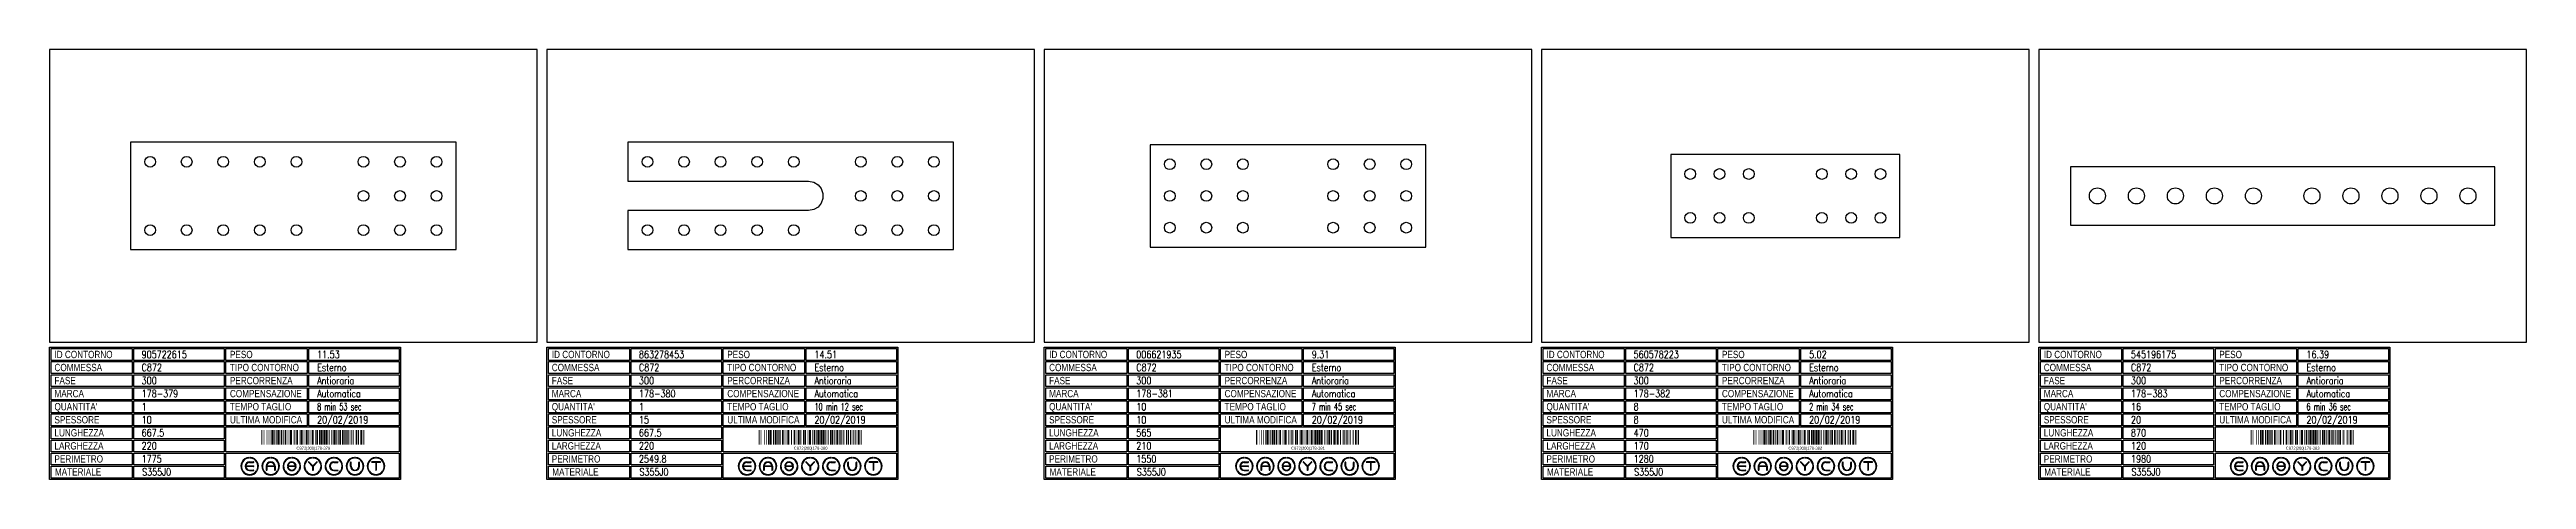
# Model space of a CAD drawing. Header units: millimetres. Extents: x 10000 to 55964, y 10000 to 31380.
# Drawn here: x 10000 to 15080, y 14163 to 15044 of the extents above; entities that cross this region are included whole.
import ezdxf
from ezdxf.enums import TextEntityAlignment as Align

# ---------------------------------------------------------------- set-up
doc = ezdxf.new("R2010")
doc.units = ezdxf.units.MM
doc.styles.add('EasyCutStyle', font='romans.shx', dxfattribs={"width": 0.8})
doc.styles.add('EasyCutStyle1', font='arial.ttf', dxfattribs={"width": 0.8})
doc.styles.get("Standard").update_dxf_attribs({"font": 'arial.ttf'})

# ---------------------------------------------------------------- blocks, each defined once
blk = doc.blocks.new('BlockShape01')
at = {"color": 253}
blk.add_lwpolyline([(0, 0), (720, 0), (720, -271), (0, -271)], close=True, dxfattribs=at)
at = {"color": 2}
for points in [[(3, -2.9), (169.3, -2.9), (169.3, -27.3), (3, -27.3)], [(3, -2.9), (169.3, -2.9), (169.3, -27.3), (3, -27.3)], [(3, -29.6), (169.3, -29.6), (169.3, -54), (3, -54)], [(361.9, -2.9), (528.3, -2.9), (528.3, -27.3), (361.9, -27.3)], [(361.9, -29.6), (528.3, -29.6), (528.3, -54), (361.9, -54)], [(3, -56.4), (169.3, -56.4), (169.3, -80.8), (3, -80.8)], [(3, -83.1), (169.3, -83.1), (169.3, -107.6), (3, -107.6)], [(361.9, -56.4), (528.3, -56.4), (528.3, -80.8), (361.9, -80.8)], [(361.9, -83.1), (528.3, -83.1), (528.3, -107.6), (361.9, -107.6)], [(3, -109.9), (169.3, -109.9), (169.3, -134.3), (3, -134.3)], [(3, -136.7), (169.3, -136.7), (169.3, -161.1), (3, -161.1)], [(361.9, -109.9), (528.3, -109.9), (528.3, -134.3), (361.9, -134.3)], [(361.9, -136.7), (528.3, -136.7), (528.3, -161.1), (361.9, -161.1)], [(3, -163.4), (169.3, -163.4), (169.3, -187.9), (3, -187.9)], [(3, -190.2), (169.3, -190.2), (169.3, -214.6), (3, -214.6)], [(3, -217), (169.3, -217), (169.3, -241.4), (3, -241.4)], [(3, -243.7), (169.3, -243.7), (169.3, -268.1), (3, -268.1)]]:
    blk.add_lwpolyline(points, close=True, dxfattribs=at)
at = {"color": 1}
for points in [[(172.7, -2.9), (358.1, -2.9), (358.1, -27.3), (172.7, -27.3)], [(172.7, -29.6), (358.1, -29.6), (358.1, -54), (172.7, -54)], [(531.6, -2.9), (717, -2.9), (717, -27.3), (531.6, -27.3)], [(531.6, -29.6), (717, -29.6), (717, -54), (531.6, -54)], [(172.7, -56.4), (358.1, -56.4), (358.1, -80.8), (172.7, -80.8)], [(172.7, -83.1), (358.1, -83.1), (358.1, -107.6), (172.7, -107.6)], [(531.6, -56.4), (717, -56.4), (717, -80.8), (531.6, -80.8)], [(531.6, -83.1), (717, -83.1), (717, -107.6), (531.6, -107.6)], [(172.7, -109.9), (358.1, -109.9), (358.1, -134.3), (172.7, -134.3)], [(172.7, -136.7), (358.1, -136.7), (358.1, -161.1), (172.7, -161.1)], [(531.6, -109.9), (717, -109.9), (717, -134.3), (531.6, -134.3)], [(531.6, -136.7), (717, -136.7), (717, -161.1), (531.6, -161.1)], [(172.7, -163.4), (358.1, -163.4), (358.1, -187.9), (172.7, -187.9)], [(172.7, -190.2), (358.1, -190.2), (358.1, -214.6), (172.7, -214.6)], [(361.9, -163.4), (717, -163.4), (717, -214.6), (361.9, -214.6)], [(172.7, -217), (358.1, -217), (358.1, -241.4), (172.7, -241.4)], [(172.7, -243.7), (358.1, -243.7), (358.1, -268.1), (172.7, -268.1)], [(361.9, -217), (717, -217), (717, -268.1), (361.9, -268.1)]]:
    blk.add_lwpolyline(points, close=True, dxfattribs=at)
at = {"color": 161, "style": 'EasyCutStyle1', "width": 0.8}
for s, p in [('COMMESSA', (10.1, -49.1)), ('ID CONTORNO', (10.1, -22.4)), ('TIPO CONTORNO', (370, -49.1)), ('PESO', (370, -22.4)), ('FASE', (10.1, -75.9)), ('MARCA', (10.1, -102.6)), ('COMPENSAZIONE', (370, -102.6)), ('PERCORRENZA', (370, -75.9)), ("QUANTITA'", (10.1, -129.4)), ('SPESSORE', (10.1, -156.2)), ('TEMPO TAGLIO', (370, -129.4)), ('ULTIMA MODIFICA', (370, -156.2)), ('LUNGHEZZA', (10.1, -182.9)), ('LARGHEZZA', (10.1, -209.7)), ('PERIMETRO', (10.1, -236.5)), ('MATERIALE', (11, -263.2))]:
    blk.add_text(s, height=15, dxfattribs=at).set_placement(p)
at = {"style": 'EasyCutStyle'}
for tag, p, width in [('ORDERSHAPE', (188.9, -49.1), 0.8), ('IDSHAPE', (188.9, -22.4), 0.8), ('TYPESHAPE', (548.8, -49.1), 0.8), ('WEIGTHSHAPE', (548.8, -22.4), 0.8), ('PHASESHAPE', (188.9, -75.9), 0.8), ('MKSHAPE', (188.9, -102.6), 0.8), ('JOUSHAPE', (548.8, -75.9), 0.8), ('COMPSHAPE', (548.8, -102.6), 0.8), ('TKSHAPE', (188.9, -156.2), 0.8), ('QTASHAPE', (188.9, -129.4), 0.8), ('TIMECUTSHAPE', (548.8, -129.4), 0.65), ('LASTMODIFYSHAPE', (548.8, -156.2), 0.8), ('LENGTHSHAPE', (188.9, -182.9), 0.8), ('HEIGHTSHAPE', (188.9, -209.7), 0.8), ('PERIMETERSHAPE', (188.9, -236.5), 0.8), ('MATSHAPE', (189.8, -263.2), 0.8)]:
    blk.add_attdef(tag, p, '', height=15, dxfattribs=dict(at, width=width))
blk = doc.blocks.new('Logo')
for color, points in [(140, [(-144.9, -7.2, -1), (-145.9, -7.6, -0.520567), (-131.2, 17.9, -1), (-131.1, 16.9, 0.520567)]), (256, [(-121.7, 0.5), (-137.5, 0.5, -0.394366), (-129.6, 7.9), (-121.7, 7.9, 1), (-121.7, 9), (-129.6, 9, 1), (-129.6, -9), (-121.7, -9, 1), (-121.7, -7.9), (-129.6, -7.9, -0.394366), (-137.5, -0.5), (-121.7, -0.5, 1)]), (140, [(-114.3, -7.2, 1), (-113.3, -7.6, 0.520567), (-128, 17.9, 0.916853), (-128.2, 16.9, 0.043377), (-128.1, 16.9, -0.520567)]), (140, [(-101.7, -7.2, -1), (-102.7, -7.6, -0.520567), (-88, 17.9, -1), (-87.9, 16.9, 0.520567)]), (140, [(-71.1, -7.2, 1), (-70.1, -7.6, 0.520567), (-84.8, 17.9, 1), (-84.9, 16.9, -0.520567)]), (140, [(-58.5, -7.2, -1), (-59.5, -7.6, -0.520567), (-44.8, 17.9, -1), (-44.7, 16.9, 0.520567)]), (256, [(-36.6, -0.5, -0.486114), (-35.5, -1.9, -0.776377), (-50.9, -2, 1), (-51.9, -2.3, 0.776377), (-34.5, -2.1, 0.486114), (-36.6, 0.5), (-49.8, 0.5, -0.486114), (-50.9, 1.9, -0.776377), (-35.5, 2, 1), (-34.5, 2.3, 0.776377), (-51.9, 2.1, 0.486114), (-49.8, -0.5)]), (140, [(-27.9, -7.2, 1), (-26.9, -7.6, 0.520567), (-41.6, 17.9, 1), (-41.7, 16.9, -0.520567)]), (140, [(-15.3, -7.2, -1), (-16.3, -7.6, -0.520567), (-1.6, 17.9, -1), (-1.5, 16.9, 0.520567)]), (256, [(0, 0.8), (-8.1, 8.8, 1), (-8.8, 8.1), (-0.5, -0.2), (-0.5, -7.9, 1), (0.5, -7.9), (0.5, -0.2), (8.8, 8.1, 1), (8.1, 8.8)]), (140, [(15.3, -7.2, 1), (16.3, -7.6, 0.520567), (1.6, 17.9, 1), (1.5, 16.9, -0.520567)]), (140, [(27.9, -7.2, -1), (26.9, -7.6, -0.520567), (41.6, 17.9, -1), (41.7, 16.9, 0.520567)]), (256, [(43.2, -9), (51.1, -9, 1), (51.1, -7.9), (43.2, -7.9, -1), (43.2, 7.9), (51.1, 7.9, 1), (51.1, 9), (43.2, 9, 1)]), (140, [(58.5, -7.2, 1), (59.5, -7.6, 0.520567), (44.8, 17.9, 1), (44.7, 16.9, -0.520567)]), (140, [(71.1, -7.2, -1), (70.1, -7.6, -0.520567), (84.8, 17.9, -1), (84.9, 16.9, 0.520567)]), (256, [(78.5, 0), (78.5, 7.9, 1), (77.4, 7.9), (77.4, 0, 1), (95.4, 0), (95.4, 7.9, 1), (94.3, 7.9), (94.3, 0, -1)]), (140, [(101.7, -7.2, 1), (102.7, -7.6, 0.520567), (88, 17.9, 1), (87.9, 16.9, -0.520567)]), (140, [(114.3, -7.2, -1), (113.3, -7.6, -0.520567), (128, 17.9, -1), (128.1, 16.9, 0.520567)]), (256, [(121.1, 9, 1), (121.1, 7.9), (129.1, 7.9), (129.1, -7.9, 1), (130.1, -7.9), (130.1, 7.9), (138.1, 7.9, 1), (138.1, 9)]), (140, [(144.9, -7.2, 1), (145.9, -7.6, 0.520567), (131.2, 17.9, 1), (131.1, 16.9, -0.520567)]), (140, [(-114.9, -10.3, 1), (-115.7, -9.7, -0.520567), (-143.5, -9.7, 1), (-144.3, -10.3, 0.520567)]), (140, [(-71.7, -10.3, 1), (-72.5, -9.7, -0.520567), (-100.3, -9.7, 1), (-101.1, -10.3, 0.520567)]), (140, [(-28.5, -10.3, 1), (-29.3, -9.7, -0.520567), (-57.1, -9.7, 1), (-57.9, -10.3, 0.520567)]), (140, [(14.7, -10.3, 1), (13.9, -9.7, -0.520567), (-13.9, -9.7, 1), (-14.7, -10.3, 0.520567)]), (140, [(57.9, -10.3, 1), (57.1, -9.7, -0.520567), (29.3, -9.7, 1), (28.5, -10.3, 0.520567)]), (140, [(101.1, -10.3, 1), (100.3, -9.7, -0.520567), (72.5, -9.7, 1), (71.7, -10.3, 0.520567)]), (140, [(144.3, -10.3, 1), (143.5, -9.7, -0.520567), (115.7, -9.7, 1), (114.9, -10.3, 0.520567)])]:
    blk.add_hatch(color=color).paths.add_polyline_path(points)
h = blk.add_hatch(color=256)
h.paths.add_polyline_path([(-78.5, -0.5), (-78.5, -7.9, 1), (-77.4, -7.9), (-77.4, 0, 1), (-95.4, 0), (-95.4, -7.9, 1), (-94.3, -7.9), (-94.3, -0.5)])
h.paths.add_polyline_path([(-94.3, 0.5, -0.933992), (-78.5, 0.5)], flags=16)
for p, q in [((-121.7, 0.5), (-137.5, 0.5)), ((-129.6, 9), (-121.7, 9)), ((-129.6, 7.9), (-121.7, 7.9)), ((-95.4, 0), (-95.4, -7.9)), ((-78.5, 0.5), (-94.3, 0.5)), ((-77.4, 0), (-77.4, -7.9)), ((-36.6, 0.5), (-49.8, 0.5)), ((-0.5, -0.2), (-8.8, 8.1)), ((0, 0.8), (-8.1, 8.8)), ((0, 0.8), (8.1, 8.8)), ((0.5, -0.2), (8.8, 8.1)), ((43.2, 9), (51.1, 9)), ((43.2, 7.9), (51.1, 7.9)), ((77.4, 0), (77.4, 7.9)), ((78.5, 0), (78.5, 7.9)), ((94.3, 0), (94.3, 7.9)), ((95.4, 0), (95.4, 7.9)), ((138.1, 9), (121.1, 9)), ((129.1, 7.9), (121.1, 7.9)), ((129.1, 7.9), (129.1, -7.9)), ((130.1, 7.9), (130.1, -7.9)), ((138.1, 7.9), (130.1, 7.9)), ((-121.7, -0.5), (-137.5, -0.5)), ((-129.6, -7.9), (-121.7, -7.9)), ((-129.6, -9), (-121.7, -9)), ((-94.3, -0.5), (-94.3, -7.9)), ((-78.5, -0.5), (-94.3, -0.5)), ((-78.5, -0.5), (-78.5, -7.9)), ((-36.6, -0.5), (-49.8, -0.5)), ((-0.5, -0.2), (-0.5, -7.9)), ((0.5, -0.2), (0.5, -7.9)), ((43.2, -7.9), (51.1, -7.9)), ((43.2, -9), (51.1, -9))]:
    blk.add_line(p, q)
at = {"color": 140}
for centre, radius, start, end in [((-129.6, 0), 18, 95, 205), ((-129.6, 0), 16.9, 95, 205), ((-131.1, 17.4), 0.54, 275, 95), ((-128.1, 17.4), 0.54, 85, 265), ((-129.6, 0), 16.9, 335, 85), ((-129.6, 0), 18, 335, 85), ((-86.4, 0), 18, 95, 205), ((-86.4, 0), 16.9, 95, 205), ((-87.9, 17.4), 0.54, 275, 95), ((-84.9, 17.4), 0.54, 85, 265), ((-86.4, 0), 16.9, 335, 85), ((-86.4, 0), 18, 335, 85), ((-43.2, 0), 18, 95, 205), ((-43.2, 0), 16.9, 95, 205), ((-44.7, 17.4), 0.54, 275, 95), ((-41.7, 17.4), 0.54, 85, 265), ((-43.2, 0), 16.9, 335, 85), ((-43.2, 0), 18, 335, 85), ((0, 0), 18, 95, 205), ((0, 0), 16.9, 95, 205), ((-1.5, 17.4), 0.54, 275, 95), ((1.5, 17.4), 0.54, 85, 265), ((0, 0), 16.9, 335, 85), ((0, 0), 18, 335, 85), ((43.2, 0), 18, 95, 205), ((43.2, 0), 16.9, 95, 205), ((41.7, 17.4), 0.54, 275, 95), ((44.7, 17.4), 0.54, 85, 265), ((43.2, 0), 16.9, 335, 85), ((43.2, 0), 18, 335, 85), ((86.4, 0), 18, 95, 205), ((86.4, 0), 16.9, 95, 205), ((84.9, 17.4), 0.54, 275, 95), ((87.9, 17.4), 0.54, 85, 265), ((86.4, 0), 16.9, 335, 85), ((86.4, 0), 18, 335, 85), ((129.6, 0), 18, 95, 205), ((129.6, 0), 16.9, 95, 205), ((128.1, 17.4), 0.54, 275, 95), ((131.1, 17.4), 0.54, 85, 265), ((129.6, 0), 16.9, 335, 85), ((129.6, 0), 18, 335, 85), ((-145.4, -7.4), 0.54, 205, 25), ((-143.9, -10), 0.54, 35, 215), ((-129.6, 0), 18, 215, 325), ((-129.6, 0), 16.9, 215, 325), ((-115.3, -10), 0.54, 325, 145), ((-113.8, -7.4), 0.54, 155, 335), ((-102.2, -7.4), 0.54, 205, 25), ((-100.7, -10), 0.54, 35, 215), ((-86.4, 0), 18, 215, 325), ((-86.4, 0), 16.9, 215, 325), ((-72.1, -10), 0.54, 325, 145), ((-70.6, -7.4), 0.54, 155, 335), ((-59, -7.4), 0.54, 205, 25), ((-57.5, -10), 0.54, 35, 215), ((-43.2, 0), 18, 215, 325), ((-43.2, 0), 16.9, 215, 325), ((-28.9, -10), 0.54, 325, 145), ((-27.4, -7.4), 0.54, 155, 335), ((-15.8, -7.4), 0.54, 205, 25), ((-14.3, -10), 0.54, 35, 215), ((0, 0), 18, 215, 325), ((0, 0), 16.9, 215, 325), ((14.3, -10), 0.54, 325, 145), ((15.8, -7.4), 0.54, 155, 335), ((27.4, -7.4), 0.54, 205, 25), ((28.9, -10), 0.54, 35, 215), ((43.2, 0), 18, 215, 325), ((43.2, 0), 16.9, 215, 325), ((57.5, -10), 0.54, 325, 145), ((59, -7.4), 0.54, 155, 335), ((70.6, -7.4), 0.54, 205, 25), ((72.1, -10), 0.54, 35, 215), ((86.4, 0), 18, 215, 325), ((86.4, 0), 16.9, 215, 325), ((100.7, -10), 0.54, 325, 145), ((102.2, -7.4), 0.54, 155, 335), ((113.8, -7.4), 0.54, 205, 25), ((115.3, -10), 0.54, 35, 215), ((129.6, 0), 18, 215, 325), ((129.6, 0), 16.9, 215, 325), ((143.9, -10), 0.54, 325, 145), ((145.4, -7.4), 0.54, 155, 335)]:
    blk.add_arc(centre, radius, start, end, dxfattribs=at)
for centre, radius, start, end in [((-129.6, 0), 9, 90, 270), ((-129.6, 0), 7.92, 90, 176.0904), ((-121.7, 8.5), 0.54, 270, 90), ((-121.7, 0), 0.54, 270, 90), ((-86.4, 0), 9, 0, 180), ((-86.4, 0), 7.92, 3.9096, 176.0904), ((-49.8, 1.6), 2.16, 166.2998, 270), ((-43.2, 0), 9, 15, 166.2998), ((-43.2, 0), 7.92, 15, 166.2998), ((-49.8, 1.6), 1.08, 166.2998, 270), ((-36.6, -1.6), 2.16, 346.2998, 90), ((-35, 2.2), 0.54, 195, 15), ((-8.5, 8.5), 0.54, 45, 225), ((8.5, 8.5), 0.54, 315, 135), ((43.2, 0), 9, 90, 270), ((43.2, 0), 7.92, 90, 270), ((51.1, 8.5), 0.54, 270, 90), ((77.9, 7.9), 0.54, 0, 180), ((86.4, 0), 9, 180, 0), ((86.4, 0), 7.92, 180, 0), ((94.9, 7.9), 0.54, 0, 180), ((121.1, 8.5), 0.54, 90, 270), ((138.1, 8.5), 0.54, 270, 90), ((-129.6, 0), 7.92, 183.9096, 270), ((-121.7, -8.5), 0.54, 270, 90), ((-94.9, -7.9), 0.54, 180, 0), ((-77.9, -7.9), 0.54, 180, 0), ((-51.4, -2.2), 0.54, 15, 195), ((-43.2, 0), 9, 195, 346.2998), ((-43.2, 0), 7.92, 195, 346.2998), ((-36.6, -1.6), 1.08, 346.2998, 90), ((0, -7.9), 0.54, 180, 0), ((51.1, -8.5), 0.54, 270, 90), ((129.6, -7.9), 0.54, 180, 0)]:
    blk.add_arc(centre, radius, start, end)
blk = doc.blocks.new('905722615_128', base_point=(373.75, -410))
at = {"linetype": 'Continuous'}
for points, const_width in [([(374.75, -410), (374.75, -380)], 2), ([(377.25, -410), (377.25, -380)], 1), ([(380.25, -410), (380.25, -380)], 1), ([(385.25, -410), (385.25, -380)], 1), ([(389.25, -410), (389.25, -380)], 1), ([(393.75, -410), (393.75, -380)], 2), ([(397.25, -410), (397.25, -380)], 3), ([(400.25, -410), (400.25, -380)], 1), ([(403.75, -410), (403.75, -380)], 2), ([(408.25, -410), (408.25, -380)], 3), ([(411.75, -410), (411.75, -380)], 2), ([(415.25, -410), (415.25, -380)], 3), ([(418.75, -410), (418.75, -380)], 2), ([(423.25, -410), (423.25, -380)], 3), ([(427.25, -410), (427.25, -380)], 1), ([(429.25, -410), (429.25, -380)], 1), ([(431.25, -410), (431.25, -380)], 1), ([(434.75, -410), (434.75, -380)], 4), ([(440.75, -410), (440.75, -380)], 2), ([(444.25, -410), (444.25, -380)], 1), ([(447.25, -410), (447.25, -380)], 3), ([(451.25, -410), (451.25, -380)], 1), ([(455.25, -410), (455.25, -380)], 3), ([(458.75, -410), (458.75, -380)], 2), ([(462.25, -410), (462.25, -380)], 1), ([(466.25, -410), (466.25, -380)], 3), ([(469.75, -410), (469.75, -380)], 2), ([(473.25, -410), (473.25, -380)], 1), ([(475.25, -410), (475.25, -380)], 1), ([(478.75, -410), (478.75, -380)], 4), ([(484.25, -410), (484.25, -380)], 1), ([(488.25, -410), (488.25, -380)], 3), ([(492.75, -410), (492.75, -380)], 2), ([(496.25, -410), (496.25, -380)], 3), ([(499.75, -410), (499.75, -380)], 2), ([(503.25, -410), (503.25, -380)], 3), ([(507.25, -410), (507.25, -380)], 3), ([(510.25, -410), (510.25, -380)], 1), ([(513.75, -410), (513.75, -380)], 2), ([(517.25, -410), (517.25, -380)], 1), ([(520.75, -410), (520.75, -380)], 2), ([(524.25, -410), (524.25, -380)], 3), ([(528.75, -410), (528.75, -380)], 2), ([(532.25, -410), (532.25, -380)], 1), ([(535.25, -410), (535.25, -380)], 3), ([(540.25, -410), (540.25, -380)], 3), ([(543.75, -410), (543.75, -380)], 2), ([(547.25, -410), (547.25, -380)], 3), ([(551.25, -410), (551.25, -380)], 3), ([(555.25, -410), (555.25, -380)], 1), ([(557.75, -410), (557.75, -380)], 2), ([(561.75, -410), (561.75, -380)], 2), ([(566.25, -410), (566.25, -380)], 1), ([(569.25, -410), (569.25, -380)], 3), ([(572.75, -410), (572.75, -380)], 2), ([(578.25, -410), (578.25, -380)], 3), ([(581.25, -410), (581.25, -380)], 1), ([(583.75, -410), (583.75, -380)], 2)]:
    blk.add_lwpolyline(points, dxfattribs=dict(at, const_width=const_width))
blk.add_text('C872|300|178-379', height=6).set_placement((480.25, -420.5), align=Align.CENTER)
blk = doc.blocks.new('863278453_128', base_point=(373.75, -410))
at = {"linetype": 'Continuous'}
for points, const_width in [([(374.75, -410), (374.75, -380)], 2), ([(377.25, -410), (377.25, -380)], 1), ([(380.25, -410), (380.25, -380)], 1), ([(385.25, -410), (385.25, -380)], 1), ([(389.25, -410), (389.25, -380)], 1), ([(393.75, -410), (393.75, -380)], 2), ([(397.25, -410), (397.25, -380)], 3), ([(400.25, -410), (400.25, -380)], 1), ([(403.75, -410), (403.75, -380)], 2), ([(408.25, -410), (408.25, -380)], 3), ([(411.75, -410), (411.75, -380)], 2), ([(415.25, -410), (415.25, -380)], 3), ([(418.75, -410), (418.75, -380)], 2), ([(423.25, -410), (423.25, -380)], 3), ([(427.25, -410), (427.25, -380)], 1), ([(429.25, -410), (429.25, -380)], 1), ([(431.25, -410), (431.25, -380)], 1), ([(434.75, -410), (434.75, -380)], 4), ([(440.75, -410), (440.75, -380)], 2), ([(444.25, -410), (444.25, -380)], 1), ([(447.25, -410), (447.25, -380)], 3), ([(451.25, -410), (451.25, -380)], 1), ([(455.25, -410), (455.25, -380)], 3), ([(458.75, -410), (458.75, -380)], 2), ([(462.25, -410), (462.25, -380)], 1), ([(466.25, -410), (466.25, -380)], 3), ([(469.75, -410), (469.75, -380)], 2), ([(473.25, -410), (473.25, -380)], 1), ([(475.25, -410), (475.25, -380)], 1), ([(478.75, -410), (478.75, -380)], 4), ([(484.25, -410), (484.25, -380)], 1), ([(488.25, -410), (488.25, -380)], 3), ([(492.75, -410), (492.75, -380)], 2), ([(496.25, -410), (496.25, -380)], 3), ([(499.75, -410), (499.75, -380)], 2), ([(503.25, -410), (503.25, -380)], 3), ([(507.25, -410), (507.25, -380)], 3), ([(510.25, -410), (510.25, -380)], 1), ([(513.75, -410), (513.75, -380)], 2), ([(517.25, -410), (517.25, -380)], 1), ([(520.75, -410), (520.75, -380)], 2), ([(524.25, -410), (524.25, -380)], 3), ([(528.75, -410), (528.75, -380)], 2), ([(532.25, -410), (532.25, -380)], 1), ([(535.25, -410), (535.25, -380)], 3), ([(540.25, -410), (540.25, -380)], 3), ([(543.25, -410), (543.25, -380)], 1), ([(546.75, -410), (546.75, -380)], 2), ([(550.25, -410), (550.25, -380)], 1), ([(554.25, -410), (554.25, -380)], 3), ([(557.75, -410), (557.75, -380)], 2), ([(562.25, -410), (562.25, -380)], 3), ([(565.25, -410), (565.25, -380)], 1), ([(568.75, -410), (568.75, -380)], 2), ([(572.75, -410), (572.75, -380)], 2), ([(578.25, -410), (578.25, -380)], 3), ([(581.25, -410), (581.25, -380)], 1), ([(583.75, -410), (583.75, -380)], 2)]:
    blk.add_lwpolyline(points, dxfattribs=dict(at, const_width=const_width))
blk.add_text('C872|300|178-380', height=6).set_placement((480.25, -420.5), align=Align.CENTER)
blk = doc.blocks.new('006621935_128', base_point=(322.5, -415))
at = {"linetype": 'Continuous'}
for points, const_width in [([(323.5, -415), (323.5, -385)], 2), ([(326, -415), (326, -385)], 1), ([(329, -415), (329, -385)], 1), ([(334, -415), (334, -385)], 1), ([(338, -415), (338, -385)], 1), ([(342.5, -415), (342.5, -385)], 2), ([(346, -415), (346, -385)], 3), ([(349, -415), (349, -385)], 1), ([(352.5, -415), (352.5, -385)], 2), ([(357, -415), (357, -385)], 3), ([(360.5, -415), (360.5, -385)], 2), ([(364, -415), (364, -385)], 3), ([(367.5, -415), (367.5, -385)], 2), ([(372, -415), (372, -385)], 3), ([(376, -415), (376, -385)], 1), ([(378, -415), (378, -385)], 1), ([(380, -415), (380, -385)], 1), ([(383.5, -415), (383.5, -385)], 4), ([(389.5, -415), (389.5, -385)], 2), ([(393, -415), (393, -385)], 1), ([(396, -415), (396, -385)], 3), ([(400, -415), (400, -385)], 1), ([(404, -415), (404, -385)], 3), ([(407.5, -415), (407.5, -385)], 2), ([(411, -415), (411, -385)], 1), ([(415, -415), (415, -385)], 3), ([(418.5, -415), (418.5, -385)], 2), ([(422, -415), (422, -385)], 1), ([(424, -415), (424, -385)], 1), ([(427.5, -415), (427.5, -385)], 4), ([(433, -415), (433, -385)], 1), ([(437, -415), (437, -385)], 3), ([(441.5, -415), (441.5, -385)], 2), ([(445, -415), (445, -385)], 3), ([(448.5, -415), (448.5, -385)], 2), ([(452, -415), (452, -385)], 3), ([(456, -415), (456, -385)], 3), ([(459, -415), (459, -385)], 1), ([(462.5, -415), (462.5, -385)], 2), ([(466, -415), (466, -385)], 1), ([(469.5, -415), (469.5, -385)], 2), ([(473, -415), (473, -385)], 3), ([(477.5, -415), (477.5, -385)], 2), ([(481, -415), (481, -385)], 1), ([(484, -415), (484, -385)], 3), ([(489, -415), (489, -385)], 3), ([(492, -415), (492, -385)], 1), ([(495.5, -415), (495.5, -385)], 2), ([(499, -415), (499, -385)], 1), ([(503, -415), (503, -385)], 3), ([(507.5, -415), (507.5, -385)], 2), ([(510.5, -415), (510.5, -385)], 2), ([(515, -415), (515, -385)], 1), ([(517, -415), (517, -385)], 1), ([(521.5, -415), (521.5, -385)], 2), ([(527, -415), (527, -385)], 3), ([(530, -415), (530, -385)], 1), ([(532.5, -415), (532.5, -385)], 2)]:
    blk.add_lwpolyline(points, dxfattribs=dict(at, const_width=const_width))
blk.add_text('C872|300|178-381', height=6).set_placement((429, -425.5), align=Align.CENTER)
blk = doc.blocks.new('560578223_128', base_point=(275, -435))
at = {"linetype": 'Continuous'}
for points, const_width in [([(276, -435), (276, -405)], 2), ([(278.5, -435), (278.5, -405)], 1), ([(281.5, -435), (281.5, -405)], 1), ([(286.5, -435), (286.5, -405)], 1), ([(290.5, -435), (290.5, -405)], 1), ([(295, -435), (295, -405)], 2), ([(298.5, -435), (298.5, -405)], 3), ([(301.5, -435), (301.5, -405)], 1), ([(305, -435), (305, -405)], 2), ([(309.5, -435), (309.5, -405)], 3), ([(313, -435), (313, -405)], 2), ([(316.5, -435), (316.5, -405)], 3), ([(320, -435), (320, -405)], 2), ([(324.5, -435), (324.5, -405)], 3), ([(328.5, -435), (328.5, -405)], 1), ([(330.5, -435), (330.5, -405)], 1), ([(332.5, -435), (332.5, -405)], 1), ([(336, -435), (336, -405)], 4), ([(342, -435), (342, -405)], 2), ([(345.5, -435), (345.5, -405)], 1), ([(348.5, -435), (348.5, -405)], 3), ([(352.5, -435), (352.5, -405)], 1), ([(356.5, -435), (356.5, -405)], 3), ([(360, -435), (360, -405)], 2), ([(363.5, -435), (363.5, -405)], 1), ([(367.5, -435), (367.5, -405)], 3), ([(371, -435), (371, -405)], 2), ([(374.5, -435), (374.5, -405)], 1), ([(376.5, -435), (376.5, -405)], 1), ([(380, -435), (380, -405)], 4), ([(385.5, -435), (385.5, -405)], 1), ([(389.5, -435), (389.5, -405)], 3), ([(394, -435), (394, -405)], 2), ([(397.5, -435), (397.5, -405)], 3), ([(401, -435), (401, -405)], 2), ([(404.5, -435), (404.5, -405)], 3), ([(408.5, -435), (408.5, -405)], 3), ([(411.5, -435), (411.5, -405)], 1), ([(415, -435), (415, -405)], 2), ([(418.5, -435), (418.5, -405)], 1), ([(422, -435), (422, -405)], 2), ([(425.5, -435), (425.5, -405)], 3), ([(430, -435), (430, -405)], 2), ([(433.5, -435), (433.5, -405)], 1), ([(436.5, -435), (436.5, -405)], 3), ([(441.5, -435), (441.5, -405)], 3), ([(444.5, -435), (444.5, -405)], 1), ([(448, -435), (448, -405)], 2), ([(452, -435), (452, -405)], 2), ([(456.5, -435), (456.5, -405)], 3), ([(460.5, -435), (460.5, -405)], 1), ([(463.5, -435), (463.5, -405)], 3), ([(468.5, -435), (468.5, -405)], 1), ([(471, -435), (471, -405)], 2), ([(474, -435), (474, -405)], 2), ([(479.5, -435), (479.5, -405)], 3), ([(482.5, -435), (482.5, -405)], 1), ([(485, -435), (485, -405)], 2)]:
    blk.add_lwpolyline(points, dxfattribs=dict(at, const_width=const_width))
blk.add_text('C872|300|178-382', height=6).set_placement((381.5, -445.5), align=Align.CENTER)
blk = doc.blocks.new('545196175_128', base_point=(475, -460))
at = {"linetype": 'Continuous'}
for points, const_width in [([(476, -460), (476, -430)], 2), ([(478.5, -460), (478.5, -430)], 1), ([(481.5, -460), (481.5, -430)], 1), ([(486.5, -460), (486.5, -430)], 1), ([(490.5, -460), (490.5, -430)], 1), ([(495, -460), (495, -430)], 2), ([(498.5, -460), (498.5, -430)], 3), ([(501.5, -460), (501.5, -430)], 1), ([(505, -460), (505, -430)], 2), ([(509.5, -460), (509.5, -430)], 3), ([(513, -460), (513, -430)], 2), ([(516.5, -460), (516.5, -430)], 3), ([(520, -460), (520, -430)], 2), ([(524.5, -460), (524.5, -430)], 3), ([(528.5, -460), (528.5, -430)], 1), ([(530.5, -460), (530.5, -430)], 1), ([(532.5, -460), (532.5, -430)], 1), ([(536, -460), (536, -430)], 4), ([(542, -460), (542, -430)], 2), ([(545.5, -460), (545.5, -430)], 1), ([(548.5, -460), (548.5, -430)], 3), ([(552.5, -460), (552.5, -430)], 1), ([(556.5, -460), (556.5, -430)], 3), ([(560, -460), (560, -430)], 2), ([(563.5, -460), (563.5, -430)], 1), ([(567.5, -460), (567.5, -430)], 3), ([(571, -460), (571, -430)], 2), ([(574.5, -460), (574.5, -430)], 1), ([(576.5, -460), (576.5, -430)], 1), ([(580, -460), (580, -430)], 4), ([(585.5, -460), (585.5, -430)], 1), ([(589.5, -460), (589.5, -430)], 3), ([(594, -460), (594, -430)], 2), ([(597.5, -460), (597.5, -430)], 3), ([(601, -460), (601, -430)], 2), ([(604.5, -460), (604.5, -430)], 3), ([(608.5, -460), (608.5, -430)], 3), ([(611.5, -460), (611.5, -430)], 1), ([(615, -460), (615, -430)], 2), ([(618.5, -460), (618.5, -430)], 1), ([(622, -460), (622, -430)], 2), ([(625.5, -460), (625.5, -430)], 3), ([(630, -460), (630, -430)], 2), ([(633.5, -460), (633.5, -430)], 1), ([(636.5, -460), (636.5, -430)], 3), ([(641.5, -460), (641.5, -430)], 3), ([(644.5, -460), (644.5, -430)], 1), ([(648, -460), (648, -430)], 2), ([(652, -460), (652, -430)], 2), ([(655.5, -460), (655.5, -430)], 1), ([(658.5, -460), (658.5, -430)], 3), ([(662.5, -460), (662.5, -430)], 1), ([(666, -460), (666, -430)], 2), ([(671.5, -460), (671.5, -430)], 1), ([(674, -460), (674, -430)], 2), ([(679.5, -460), (679.5, -430)], 3), ([(682.5, -460), (682.5, -430)], 1), ([(685, -460), (685, -430)], 2)]:
    blk.add_lwpolyline(points, dxfattribs=dict(at, const_width=const_width))
blk.add_text('C872|300|178-383', height=6).set_placement((581.5, -470.5), align=Align.CENTER)

msp = doc.modelspace()

# ---------------------------------------------------------------- linework, layer by layer
for p, q in [((11000, 15044), (10000, 15044)), ((10000, 15044), (10000, 14444)), ((11000, 14444), (11000, 15044)), ((12020, 15044), (11020, 15044)), ((11020, 15044), (11020, 14444)), ((12020, 14444), (12020, 15044)), ((13040, 15044), (12040, 15044)), ((12040, 15044), (12040, 14444)), ((13040, 14444), (13040, 15044)), ((14060, 15044), (13060, 15044)), ((13060, 15044), (13060, 14444)), ((14060, 14444), (14060, 15044)), ((15080, 15044), (14080, 15044)), ((14080, 15044), (14080, 14444)), ((15080, 14444), (15080, 15044)), ((10000, 14444), (11000, 14444)), ((11020, 14444), (12020, 14444)), ((12040, 14444), (13040, 14444)), ((13060, 14444), (14060, 14444)), ((14080, 14444), (15080, 14444))]:
    msp.add_line(p, q)
at = {"color": 2}
for points in [[(10166.3, 14634), (10833.8, 14634), (10833.8, 14854), (10166.3, 14854)], [(11186.3, 14634), (11853.8, 14634), (11853.8, 14854), (11186.3, 14854), (11186.3, 14774), (11556.8, 14774), (11567.3, 14772), (11576.3, 14767), (11582.8, 14759), (11586.3, 14749), (11586.3, 14739), (11582.8, 14729), (11576.3, 14721), (11567.3, 14716), (11556.8, 14714), (11186.3, 14714)], [(12257.5, 14639), (12822.5, 14639), (12822.5, 14849), (12257.5, 14849)], [(13325, 14659), (13795, 14659), (13795, 14829), (13325, 14829)], [(14145, 14684), (15015, 14684), (15015, 14804), (14145, 14804)]]:
    msp.add_lwpolyline(points, close=True, dxfattribs=at)
at = {"color": 4}
for centre, radius in [((10206.3, 14814), 11), ((10281.3, 14814), 11), ((10356.3, 14814), 11), ((10431.3, 14814), 11), ((10506.3, 14814), 11), ((10643.8, 14814), 11), ((10718.8, 14814), 11), ((10793.8, 14814), 11), ((11226.3, 14814), 11), ((11301.3, 14814), 11), ((11376.3, 14814), 11), ((11451.3, 14814), 11), ((11526.3, 14814), 11), ((11663.8, 14814), 11), ((11738.8, 14814), 11), ((11813.8, 14814), 11), ((12297.5, 14809), 11), ((12372.5, 14809), 11), ((12447.5, 14809), 11), ((12632.5, 14809), 11), ((12707.5, 14809), 11), ((12782.5, 14809), 11), ((13365, 14789), 11), ((13425, 14789), 11), ((13485, 14789), 11), ((13635, 14789), 11), ((13695, 14789), 11), ((13755, 14789), 11), ((10643.8, 14744), 11), ((10718.8, 14744), 11), ((10793.8, 14744), 11), ((11663.8, 14744), 11), ((11738.8, 14744), 11), ((11813.8, 14744), 11), ((12297.5, 14744), 11), ((12372.5, 14744), 11), ((12447.5, 14744), 11), ((12632.5, 14744), 11), ((12707.5, 14744), 11), ((12782.5, 14744), 11), ((14200, 14744), 16.5), ((14280, 14744), 16.5), ((14360, 14744), 16.5), ((14440, 14744), 16.5), ((14520, 14744), 16.5), ((14640, 14744), 16.5), ((14720, 14744), 16.5), ((14800, 14744), 16.5), ((14880, 14744), 16.5), ((14960, 14744), 16.5), ((10206.3, 14674), 11), ((10281.3, 14674), 11), ((10356.3, 14674), 11), ((10431.3, 14674), 11), ((10506.3, 14674), 11), ((10643.8, 14674), 11), ((10718.8, 14674), 11), ((10793.8, 14674), 11), ((11226.3, 14674), 11), ((11301.3, 14674), 11), ((11376.3, 14674), 11), ((11451.3, 14674), 11), ((11526.3, 14674), 11), ((11663.8, 14674), 11), ((11738.8, 14674), 11), ((11813.8, 14674), 11), ((12297.5, 14679), 11), ((12372.5, 14679), 11), ((12447.5, 14679), 11), ((12632.5, 14679), 11), ((12707.5, 14679), 11), ((12782.5, 14679), 11), ((13365, 14699), 11), ((13425, 14699), 11), ((13485, 14699), 11), ((13635, 14699), 11), ((13695, 14699), 11), ((13755, 14699), 11)]:
    msp.add_circle(centre, radius, dxfattribs=at)

# ---------------------------------------------------------------- block references
for p, values in [((10000, 14434), {'IDSHAPE': '905722615', 'ORDERSHAPE': 'C872', 'PHASESHAPE': '300', 'MKSHAPE': '178-379', 'TKSHAPE': '10', 'LENGTHSHAPE': '667.5', 'HEIGHTSHAPE': '220', 'MATSHAPE': 'S355J0', 'LASTMODIFYSHAPE': '20/02/2019', 'PERIMETERSHAPE': '1775', 'WEIGTHSHAPE': '11.53', 'TYPESHAPE': 'Esterno', 'JOUSHAPE': 'Antioraria', 'COMPSHAPE': 'Automatica', 'TIMECUTSHAPE': '8 min 53 sec', 'QTASHAPE': '1'}), ((11020, 14434), {'IDSHAPE': '863278453', 'ORDERSHAPE': 'C872', 'PHASESHAPE': '300', 'MKSHAPE': '178-380', 'TKSHAPE': '15', 'LENGTHSHAPE': '667.5', 'HEIGHTSHAPE': '220', 'MATSHAPE': 'S355J0', 'LASTMODIFYSHAPE': '20/02/2019', 'PERIMETERSHAPE': '2549.8', 'WEIGTHSHAPE': '14.51', 'TYPESHAPE': 'Esterno', 'JOUSHAPE': 'Antioraria', 'COMPSHAPE': 'Automatica', 'TIMECUTSHAPE': '10 min 12 sec', 'QTASHAPE': '1'}), ((12040, 14434), {'IDSHAPE': '006621935', 'ORDERSHAPE': 'C872', 'PHASESHAPE': '300', 'MKSHAPE': '178-381', 'TKSHAPE': '10', 'LENGTHSHAPE': '565', 'HEIGHTSHAPE': '210', 'MATSHAPE': 'S355J0', 'LASTMODIFYSHAPE': '20/02/2019', 'PERIMETERSHAPE': '1550', 'WEIGTHSHAPE': '9.31', 'TYPESHAPE': 'Esterno', 'JOUSHAPE': 'Antioraria', 'COMPSHAPE': 'Automatica', 'TIMECUTSHAPE': '7 min 45 sec', 'QTASHAPE': '10'}), ((13060, 14434), {'IDSHAPE': '560578223', 'ORDERSHAPE': 'C872', 'PHASESHAPE': '300', 'MKSHAPE': '178-382', 'TKSHAPE': '8', 'LENGTHSHAPE': '470', 'HEIGHTSHAPE': '170', 'MATSHAPE': 'S355J0', 'LASTMODIFYSHAPE': '20/02/2019', 'PERIMETERSHAPE': '1280', 'WEIGTHSHAPE': '5.02', 'TYPESHAPE': 'Esterno', 'JOUSHAPE': 'Antioraria', 'COMPSHAPE': 'Automatica', 'TIMECUTSHAPE': '2 min 34 sec', 'QTASHAPE': '8'}), ((14080, 14434), {'IDSHAPE': '545196175', 'ORDERSHAPE': 'C872', 'PHASESHAPE': '300', 'MKSHAPE': '178-383', 'TKSHAPE': '20', 'LENGTHSHAPE': '870', 'HEIGHTSHAPE': '120', 'MATSHAPE': 'S355J0', 'LASTMODIFYSHAPE': '20/02/2019', 'PERIMETERSHAPE': '1980', 'WEIGTHSHAPE': '16.39', 'TYPESHAPE': 'Esterno', 'JOUSHAPE': 'Antioraria', 'COMPSHAPE': 'Automatica', 'TIMECUTSHAPE': '6 min 36 sec', 'QTASHAPE': '16'})]:
    msp.add_blockref('BlockShape01', p).add_auto_attribs(values)
for name, p in [('905722615_128', (10434.5, 14234.5)), ('863278453_128', (11454.5, 14234.5)), ('006621935_128', (12474.5, 14234.5)), ('560578223_128', (13494.5, 14234.5)), ('545196175_128', (14514.5, 14234.5)), ('Logo', (10540, 14190)), ('Logo', (11560, 14190)), ('Logo', (12580, 14190)), ('Logo', (13600, 14190)), ('Logo', (14620, 14190))]:
    msp.add_blockref(name, p)

doc.saveas('drawing.dxf')
